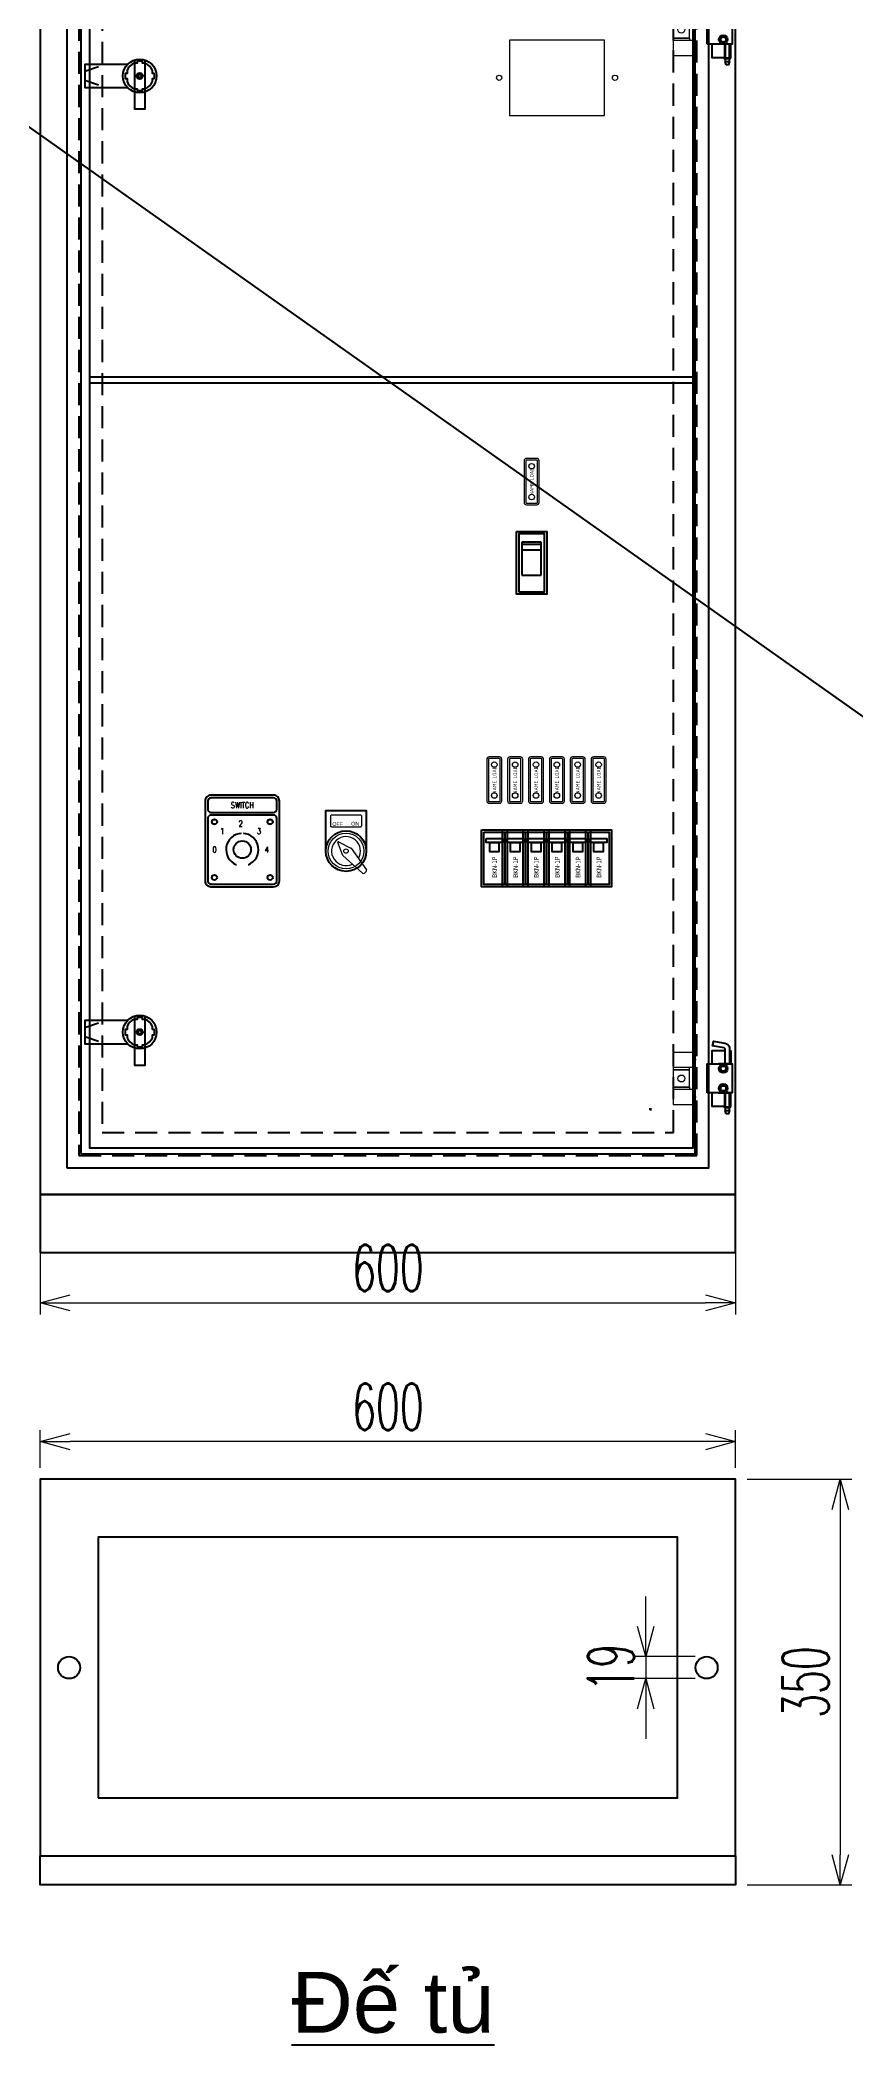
# Model space of a CAD drawing. Header units: millimetres. Extents: x -208796 to -83323, y 30910 to 103951.
# Drawn here: x -111875 to -111174, y 38597 to 40326 of the extents above; entities that cross this region are included whole.
import ezdxf
from ezdxf.enums import TextEntityAlignment as Align

# ---------------------------------------------------------------- set-up
doc = ezdxf.new("R2010")
doc.units = ezdxf.units.MM
doc.header["$LTSCALE"] = 3
doc.set_wipeout_variables(frame=1)
doc.linetypes.add('ACAD_ISO04W100', pattern=[30, 24, -3, 0, -3])
doc.linetypes.add('HIDDEN', pattern=[9.525, 6.35, -3.175])
for name, color, linetype in [('0 Text 1', 2, 'Continuous'), ('@.DM. NÉT CHÍNH', 7, 'Continuous'), ('@.TEXT', 7, 'Continuous'), ('@.VISIBLE', 7, 'Continuous'), ('centerline', 6, 'ACAD_ISO04W100'), ('dim', 7, 'Continuous'), ('EQUIPMENT', 4, 'Continuous'), ('equipments', 2, 'Continuous'), ('hw_Punch', 3, 'Continuous'), ('Layer cho khung tu', 7, 'Continuous')]:
    doc.layers.add(name, color=color, linetype=linetype)
for name, color, linetype, lineweight in [('0 TĂNG CỨNG', 7, 'Continuous', 15), ('07', 5, 'Continuous', 5), ('Line-Continous', 5, 'Continuous', 5)]:
    doc.layers.add(name, color=color, linetype=linetype, lineweight=lineweight)
doc.styles.add('@Arial', font='arial.ttf')
doc.styles.add('Ann_w01', font='romans.shx', dxfattribs={"width": 0.6, "bigfont": 'chineset.shx'})
doc.styles.add('Arial', font='arial.ttf')
doc.styles.add('hw_Block', font='complex.shx', dxfattribs={"width": 0.75})
doc.styles.get("Standard").update_dxf_attribs({"font": 'arial.ttf'})
doc.styles.add('Tahoma (Input Text)', font='tahoma.ttf')
doc.styles.add('WD_IEC', font='isocp2.shx')
doc.dimstyles.new('Dim 01_SC20', dxfattribs={"dimscale": 20, "dimtxt": 2, "dimasz": 1.3, "dimexe": 0.5, "dimexo": 0.5, "dimgap": 0.5, "dimtad": 1, "dimdec": 1, "dimzin": 12, "dimdsep": 46, "dimtxsty": 'Ann_w01', "dimblk": 'OPEN30', "dimcen": 1.5, "dimclrd": 6, "dimclre": 6, "dimclrt": 3, "dimadec": 1, "dimazin": 3, "dimtm": 1e-09, "dimtfac": 1, "dimtdec": 1, "dimtix": 1, "dimtmove": 0, "dimatfit": 3, "dimldrblk": 'OPEN30', "dimfxl": 0, "dimtolj": 1, "dimlwd": 20, "dimlwe": 20, "dimarcsym": 0})

msp = doc.modelspace()

# ---------------------------------------------------------------- texts
at = {"layer": '0 Text 1', "style": '@Arial'}
msp.add_text('%%UĐế tủ', height=52.5, dxfattribs=at).set_placement((-111482.41, 38633.33), align=Align.MIDDLE_RIGHT)

# ---------------------------------------------------------------- blocks, each defined once
blk = doc.blocks.new('*U107')
blk.add_hatch(color=256).paths.add_polyline_path([(0.2, 15.3), (0.2, 15.3), (0.2, 15.3), (0.2, 15.4), (0.2, 15.4), (0.2, 15.4), (0.2, 15.4), (0.2, 15.4), (0.2, 15.4), (0.2, 15.4), (0.1, 15.4), (0.1, 15.4), (0.1, 15.5), (0.1, 15.5), (0.1, 15.5), (0.1, 15.5), (0.1, 15.5), (0, 15.5), (0, 15.5), (0, 15.5), (0, 15.5), (0, 15.5), (0, 15.5), (-0.1, 15.5), (-0.1, 15.5), (-0.1, 15.5), (-0.1, 15.5), (-0.1, 15.5), (-0.1, 15.4), (-0.1, 15.4), (-0.2, 15.4), (-0.2, 15.4), (-0.2, 15.4), (-0.2, 15.4), (-0.2, 15.4), (-0.2, 15.4), (-0.2, 15.4), (-0.2, 15.3), (-0.2, 15.3), (-0.2, 15.3), (-0.2, 7.5), (0.2, 7.5)])
for p, q in [((-0.8, -13.9), (-0.8, -14.1)), ((-0.1, -13.9), (-0.8, -13.9)), ((-0.8, -14.1), (-0.1, -14.1)), ((0.1, -13.2), (-0.1, -13.2)), ((-0.1, -13.2), (-0.1, -13.9)), ((-0.1, -14.1), (-0.1, -14.8)), ((-0.1, -14.8), (0.1, -14.8)), ((0.1, -13.9), (0.1, -13.2)), ((0.8, -13.9), (0.1, -13.9)), ((0.1, -14.1), (0.8, -14.1)), ((0.1, -14.8), (0.1, -14.1)), ((0.8, -14.1), (0.8, -13.9))]:
    blk.add_line(p, q)
for points in [[(-27, -32), (27, -32, 0.414214), (32, -27), (32, 42, 0.414214), (27, 47), (-27, 47, 0.414214), (-32, 42), (-32, -27, 0.414214)], [(-27, 32), (27, 32, 0.414214), (29.8, 34.8), (29.8, 42, 0.414214), (27, 44.7), (-27, 44.7, 0.414214), (-29.8, 42), (-29.8, 34.8, 0.414214)], [(-27, -29.8), (27, -29.8, 0.414214), (29.8, -27), (29.8, 27, 0.414214), (27, 29.8), (-27, 29.8, 0.414214), (-29.8, 27), (-29.8, -27, 0.414214)]]:
    blk.add_lwpolyline(points, format="xyb", close=True)
for radius in [2.5, 1.75]:
    blk.add_circle((0, -14), radius)
for start, end in [(92.839, 249.0883), (290.9117, 87.161)]:
    blk.add_arc((0, 0), 14, start, end)
at = {"layer": 'hw_Punch'}
for centre, radius in [((-24, 24), 2.25), ((24, 24), 2.25), ((0, 0), 7.5), ((-24, -24), 2.25), ((24, -24), 2.25)]:
    blk.add_circle(centre, radius, dxfattribs=at)
at = {"style": 'hw_Block', "width": 0.75}
for s, p in [('SWITCH', (0, 38.4)), ('1 ', (-15.9, 15.9)), ('2 ', (0, 22.5)), ('0 ', (-22.5, 0)), ('4 ', (22.5, 0))]:
    blk.add_text(s, height=5, dxfattribs=at).set_placement(p, align=Align.MIDDLE_CENTER)
blk.add_wipeout([(5.5, 0), (0.2, 15.3), (0.2, 15.3), (0.2, 15.3), (0.2, 15.4), (0.2, 15.4), (0.2, 15.4), (0.2, 15.4), (0.2, 15.4), (0.2, 15.4), (0.2, 15.4), (0.1, 15.4), (0.1, 15.4), (0.1, 15.5), (0.1, 15.5), (0.1, 15.5), (0.1, 15.5), (0.1, 15.5), (0, 15.5), (0, 15.5), (0, 15.5), (0, 15.5), (0, 15.5), (0, 15.5), (-0.1, 15.5), (-0.1, 15.5), (-0.1, 15.5), (-0.1, 15.5), (-0.1, 15.5), (-0.1, 15.4), (-0.1, 15.4), (-0.2, 15.4), (-0.2, 15.4), (-0.2, 15.4), (-0.2, 15.4), (-0.2, 15.4), (-0.2, 15.4), (-0.2, 15.4), (-0.2, 15.3), (-0.2, 15.3), (-0.2, 15.3), (-5.5, 0), (-4.5, -19), (4.5, -19)])
at = {"layer": 'Defpoints', "color": 5}
blk.add_line((0, 0), (0, 0), dxfattribs=at)
at = {"style": 'hw_Block', "width": 0.75}
blk.add_text('3 ', height=5, dxfattribs=at).set_placement((15.9, 15.9), align=Align.MIDDLE_CENTER)
blk = doc.blocks.new('A$C599517BA')
at = {"layer": '07', "color": 171, "lineweight": 13}
blk.add_arc((0, 0), 12.5, 328.5529, 296.3309, dxfattribs=at)
blk = doc.blocks.new('*U102')
blk.add_lwpolyline([(-22472.7, -2947.4), (-22472.7, -2912.4), (-22437.7, -2912.4), (-22437.7, -2947.4)])
blk.add_circle((-22455.2, -2947.4), 17.5)
at = {"layer": '07', "color": 171, "lineweight": 13}
for p, q in [((-22461.8, -2939.4), (-22462.3, -2939.4)), ((-22462.3, -2939.4), (-22462.3, -2939.9)), ((-22458.1, -2951.2), (-22462.3, -2939.9)), ((-22461.8, -2939.4), (-22451, -2944.8)), ((-22441, -2966.6), (-22458, -2951.3)), ((-22450.8, -2944.9), (-22437.6, -2963.6)), ((-22437.8, -2965.1), (-22439.4, -2966.6))]:
    blk.add_line(p, q, dxfattribs=at)
blk.add_circle((-22455.2, -2947.4), 1.93, dxfattribs=at)
for centre, radius, start, end in [((-22457.7, -2951), 0.398, 200.5201, 228.1542), ((-22451.2, -2945.2), 0.398, 35.4161, 63.5784), ((-22440.2, -2965.7), 1.19, 228.1542, 311.7852), ((-22438.6, -2964.2), 1.19, 311.7852, 35.4161)]:
    blk.add_arc(centre, radius, start, end, dxfattribs=at)
at = {"layer": 'Line-Continous', "color": 171, "linetype": 'Continuous', "lineweight": 13}
blk.add_lwpolyline([(-22467.7, -2926.4), (-22442.7, -2926.4, 0.414214), (-22441.7, -2925.4), (-22441.7, -2917.4, 0.414214), (-22442.7, -2916.4), (-22467.7, -2916.4, 0.414214), (-22468.7, -2917.4), (-22468.7, -2925.4, 0.414214)], format="xyb", close=True, dxfattribs=at)
blk.add_lwpolyline([(-22467.7, -2926.4), (-22442.7, -2926.4, 0.414214), (-22441.7, -2925.4), (-22441.7, -2917.4, 0.414214), (-22442.7, -2916.4), (-22467.7, -2916.4, 0.414214), (-22468.7, -2917.4), (-22468.7, -2925.4, 0.414214)], format="xyb", close=True, dxfattribs=at)
at = {"layer": 'Line-Continous', "color": 133, "linetype": 'Continuous', "lineweight": 13}
blk.add_circle((-22455.2, -2947.4), 15.4, dxfattribs=at)
at = {"layer": 'Layer cho khung tu', "color": 7}
blk.add_blockref('A$C599517BA', (-22455.2, -2947.4), dxfattribs=at)
for tag, p in [('AUTO', (-22462.4, -2924)), ('OFF', (-22454.6, -2918.8)), ('MAN', (-22447.3, -2923.8))]:
    blk.add_attdef(tag, text='', height=3.3, dxfattribs=at).set_placement(p, align=Align.MIDDLE_CENTER)
blk = doc.blocks.new('*U145')
at = {"color": 1}
blk.add_lwpolyline([(-545.9, -2670.3), (-523.9, -2670.3), (-523.9, -2719.3), (-545.9, -2719.3)], close=True, dxfattribs=at)
at = {"color": 3}
blk.add_lwpolyline([(-543.9, -2672.3), (-525.9, -2672.3), (-525.9, -2717.3), (-543.9, -2717.3)], close=True, dxfattribs=at)
for points in [[(-541.9, -2677.8), (-527.9, -2677.8), (-527.9, -2681.3), (-541.9, -2681.3)], [(-538.9, -2681.3), (-530.9, -2681.3), (-530.9, -2689.3), (-538.9, -2689.3)]]:
    blk.add_lwpolyline(points, close=True)
at = {"insert": (-536.6, -2711.6), "char_height": 4, "attachment_point": 1, "rotation": 90, "style": 'Tahoma (Input Text)'}
blk.add_mtext_dynamic_manual_height_columns('BKN-1P', width=23.322, gutter_width=1, heights=[0], dxfattribs=at)
blk = doc.blocks.new('*U146')
for p, q in [((1120.2, -3300), (1103.6, -3300)), ((1103.6, -3300), (1103.6, -3328.7)), ((1103.6, -3301.7), (1120.2, -3301.7)), ((1120.2, -3328.7), (1120.2, -3300)), ((1103.6, -3306.8), (1120.2, -3306.8)), ((1103.6, -3328.7), (1120.2, -3328.7))]:
    blk.add_line(p, q)
at = {"color": 1}
blk.add_lwpolyline([(1099.1, -3290.9), (1125.1, -3290.9), (1125.1, -3344.9), (1099.1, -3344.9)], close=True, dxfattribs=at)
at = {"color": 3}
blk.add_lwpolyline([(1101.1, -3342.9), (1123.1, -3342.9), (1123.1, -3292.9), (1101.1, -3292.9)], close=True, dxfattribs=at)
blk = doc.blocks.new('*U298')
at = {"color": 7, "lineweight": 9}
blk.add_lwpolyline([(58246.6, 22747.7), (58210.6, 22747.7, 0.414214), (58208.6, 22745.7), (58208.6, 22736.7, 0.414214), (58210.6, 22734.7), (58246.6, 22734.7, 0.414214), (58248.6, 22736.7), (58248.6, 22745.7, 0.414214)], format="xyb", close=True, dxfattribs=at)
blk.add_lwpolyline([(58246.6, 22747.7), (58210.6, 22747.7, 0.414214), (58208.6, 22745.7), (58208.6, 22736.7, 0.414214), (58210.6, 22734.7), (58246.6, 22734.7, 0.414214), (58248.6, 22736.7), (58248.6, 22745.7, 0.414214)], format="xyb", close=True, dxfattribs=at)
at = {"color": 6, "linetype": 'HIDDEN', "lineweight": 9, "ltscale": 10}
blk.add_lwpolyline([(58246.6, 22746.2), (58210.6, 22746.2, 0.414214), (58210.1, 22745.7), (58210.1, 22736.7, 0.414214), (58210.6, 22736.2), (58246.6, 22736.2, 0.414214), (58247.1, 22736.7), (58247.1, 22745.7, 0.414214)], format="xyb", close=True, dxfattribs=at)
blk.add_lwpolyline([(58246.6, 22746.2), (58210.6, 22746.2, 0.414214), (58210.1, 22745.7), (58210.1, 22736.7, 0.414214), (58210.6, 22736.2), (58246.6, 22736.2, 0.414214), (58247.1, 22736.7), (58247.1, 22745.7, 0.414214)], format="xyb", close=True, dxfattribs=at)
at = {"linetype": 'ByBlock', "lineweight": 9}
for centre in [(58215.3, 22741.2), (58241.9, 22741.2)]:
    blk.add_circle(centre, 2.4, dxfattribs=at)
at = {"style": 'WD_IEC', "width": 0.9}
blk.add_text('NAME LOAD', height=3.2, dxfattribs=at).set_placement((58228.8, 22741.1), align=Align.MIDDLE_CENTER)
blk.add_text('NAME LOAD', height=3.2, dxfattribs=at).set_placement((58228.8, 22741.1), align=Align.MIDDLE_CENTER)
blk = doc.blocks.new('A$C77b30689')
at = {"color": 6, "linetype": 'Continuous', "lineweight": 0}
blk.add_lwpolyline([(93.2, 65), (11.2, 65), (11.2, 0), (93.2, 0)], close=True, dxfattribs=at)
at = {"color": 6, "lineweight": 0}
for centre in [(2.2, 32.5), (102.2, 32.5)]:
    blk.add_circle(centre, 2.25, dxfattribs=at)
blk = doc.blocks.new('_Open30')
at = {"color": 0, "linetype": 'ByBlock', "lineweight": -2}
for p, q in [((-1, 0.268), (0, 0)), ((0, 0), (-1, -0.268)), ((0, 0), (-1, 0))]:
    blk.add_line(p, q, dxfattribs=at)
blk = doc.blocks.new('*D163')
at = {"color": 6, "lineweight": 20}
for p, q in [((-111264.5, 39084.6), (-111174.2, 39084.6)), ((-111184.2, 39058.6), (-111184.2, 38760.6)), ((-111264.5, 38734.6), (-111174.2, 38734.6))]:
    blk.add_line(p, q, dxfattribs=at)
at = {"layer": 'Defpoints', "color": 0}
for p in [(-111274.5, 39084.6), (-111274.5, 38734.6), (-111184.2, 38734.6)]:
    blk.add_point(p, dxfattribs=at)
at = {"color": 6, "lineweight": 20, "xscale": 26, "yscale": 26, "zscale": 26}
for p, rotation in [((-111184.2, 39084.6), 90), ((-111184.2, 38734.6), 270)]:
    blk.add_blockref('_Open30', p, dxfattribs=dict(at, rotation=rotation))
at = {"color": 3, "insert": (-111214.2, 38909.6), "char_height": 40, "attachment_point": 5, "rotation": 90, "style": 'Ann_w01'}
blk.add_mtext('\\A1;350', dxfattribs=at)
blk = doc.blocks.new('*D164')
at = {"color": 6, "lineweight": 20}
for p, q in [((-111352.1, 38957.6), (-111352.1, 38983.6)), ((-111309.5, 38931.6), (-111362.1, 38931.6)), ((-111352.1, 38931.6), (-111352.1, 38912.6)), ((-111309.5, 38912.6), (-111362.1, 38912.6)), ((-111352.1, 38886.6), (-111352.1, 38860.6))]:
    blk.add_line(p, q, dxfattribs=at)
at = {"layer": 'Defpoints', "color": 0}
for p in [(-111299.5, 38931.6), (-111352.1, 38912.6), (-111299.5, 38912.6)]:
    blk.add_point(p, dxfattribs=at)
at = {"color": 6, "lineweight": 20, "xscale": 26, "yscale": 26, "zscale": 26}
for p, rotation in [((-111352.1, 38931.6), 270), ((-111352.1, 38912.6), 90)]:
    blk.add_blockref('_Open30', p, dxfattribs=dict(at, rotation=rotation))
at = {"color": 3, "insert": (-111382.1, 38922.1), "char_height": 40, "attachment_point": 5, "rotation": 90, "style": 'Ann_w01'}
blk.add_mtext('\\A1;19', dxfattribs=at)
blk = doc.blocks.new('*D165')
at = {"color": 6, "lineweight": 20}
for p, q in [((-111874.5, 39094.6), (-111874.5, 39127.1)), ((-111274.5, 39094.6), (-111274.5, 39127.1)), ((-111300.5, 39117.1), (-111848.5, 39117.1))]:
    blk.add_line(p, q, dxfattribs=at)
at = {"layer": 'Defpoints', "color": 0}
for p in [(-111874.5, 39117.1), (-111874.5, 39084.6), (-111274.5, 39084.6)]:
    blk.add_point(p, dxfattribs=at)
at = {"color": 6, "lineweight": 20, "xscale": 26, "yscale": 26, "zscale": 26, "rotation": 180}
blk.add_blockref('_Open30', (-111874.5, 39117.1), dxfattribs=at)
at = {"color": 6, "lineweight": 20, "xscale": 26, "yscale": 26, "zscale": 26}
blk.add_blockref('_Open30', (-111274.5, 39117.1), dxfattribs=at)
at = {"color": 3, "insert": (-111574.5, 39147.1), "char_height": 40, "attachment_point": 5, "style": 'Ann_w01'}
blk.add_mtext('\\A1;600', dxfattribs=at)
blk = doc.blocks.new('MS308-2-1 Side')
at = {"layer": 'centerline'}
blk.add_lwpolyline([(44, 0), (-37.5, 0)], dxfattribs=at)
at = {"layer": 'EQUIPMENT'}
for points in [[(6.2, 10.4), (8, 10.4), (8, 10.7), (29.4, 10.7), (29.4, 20.1), (29.6, 20.8), (30.1, 21.3), (30.8, 21.3), (34.2, 21.1), (37.5, 20.5), (37.5, 20.2), (37.8, 20.2), (38.8, 19.6), (39.8, 18.9), (40.4, 17.8), (40.9, 16.6), (41, 15.4), (41.8, 7.8), (42, 0), (42, -12.1), (41.6, -23.2), (41.2, -34.2), (40.2, -45.1), (39, -57.3), (37.5, -67.1), (36.9, -69.4), (36.2, -71.6), (35, -73.5), (33.5, -75.3), (31.9, -77), (30, -78.4), (27.9, -79.5), (25.8, -80.2), (23.6, -80.7), (23, -80.5), (22.6, -80.2), (22.5, -79.7), (22.5, -77.3), (22.6, -76.9), (23, -76.8), (24.5, -76.4), (26, -75.8), (27.3, -74.8), (28.3, -73.5), (29, -72.2), (29.4, -70.5), (29.4, -68.9), (29.4, -10.5), (8, -10.5), (8, -10.4), (6.2, -10.4), (5.5, -10.5), (4.7, -11), (4.4, -11.6), (4.1, -12.5), (4.1, -21.1), (4, -21.9), (3.4, -22.4), (2.7, -22.7), (0, -22.7), (0, -22.2), (-0.6, -22.2), (-0.6, -19.6), (-2.5, -19.6), (-2.5, -16.1), (-0.6, -15.8), (-0.6, -10.8), (-2.7, -10.8), (-2.7, -13.8), (-2.8, -14.1), (-3, -14.1), (-4.2, -14.1), (-4.2, -17.1), (-8.7, -17.1), (-9.5, -14.9), (-9.7, -12.7), (-9.7, -10.8), (-14.2, -10.8), (-15.6, -9.3), (-15.6, 9.3), (-14.2, 10.9), (-9.7, 10.9), (-9.7, 12.7), (-9.5, 15), (-8.7, 17.2), (-4.2, 17.2), (-4.2, 14.2), (-3, 14.2), (-2.8, 14.1), (-2.7, 13.8), (-2.7, 10.9), (-0.6, 10.9), (-0.6, 15.4), (-2.5, 16.1), (-2.5, 19.8), (-0.6, 19.8), (-0.6, 22.2), (-0.5, 22.2), (0, 22.2), (0, 22.8), (2.7, 22.8), (3.4, 22.5), (4, 21.9), (4.1, 21.2), (4.1, 12.5), (4.4, 11.8), (4.7, 11), (5.5, 10.7), (6.2, 10.4)], [(-2.5, 19.6), (-2.5, 16.1)], [(-0.5, 19.6), (-2.5, 19.6)], [(-0.5, 22.2), (-0.5, -22.3)], [(-0.5, 22.2), (-0.5, 22.2)], [(-0.5, 22.2), (-0.5, 22.2)], [(-0.5, 22.2), (-0.5, 22.2)], [(0, 22.2), (-0.5, 22.2)], [(0, 22.7), (0, -22.8)], [(2.7, 22.7), (0, 22.7)], [(4.2, 21.1), (4, 21.9), (3.5, 22.4), (2.7, 22.7)], [(4.2, 21.1), (4.2, 12.4)], [(30.7, 21.3), (30.7, 21.3)], [(37.5, 20.4), (37.5, -9.5)], [(37.5, 17.5), (37.5, 20.1)], [(37.5, 12.5), (37.5, 17.5)], [(-16, 10.1), (-16, -10.1), (-37.1, -10.1), (-35.5, 0), (-37.1, 10.1), (-16, 10.1)], [(-37, 10.1), (-15.9, 10.1)], [(-35.5, 0), (-37, 10.1)], [(-35.5, 0), (-37, -10.2)], [(-33, 0), (-34.5, 10.1)], [(-33, 0), (-34.5, -10.2)], [(-18.9, -10.2), (-18.9, 10.1)], [(-15.9, -10.2), (-15.9, 10.1)], [(-15.9, 5.3), (-15.6, 5.3)], [(-15.6, 9.2), (-14.1, 10.8)], [(-15.6, 9.2), (-9.7, 9.2)], [(-15.6, 9.2), (-15.6, -9.3)], [(-15.6, 9.2), (-15.6, 9.2)], [(-15.6, 6.5), (-15.6, 5.3)], [(-9.7, 10.8), (-14.1, 10.8)], [(-8.7, 17.1), (-9.5, 14.9), (-9.7, 12.6)], [(-9.7, 13), (-9.5, 10.7), (-8.7, 8.5)], [(-9.7, -12.7), (-9.7, 12.6)], [(-8.7, 8.5), (-9.5, 6.3), (-9.7, 4.1)], [(-8.7, 17.1), (-4.1, 17.1)], [(-8.7, 8.5), (-4.1, 8.5)], [(-4.1, 17.1), (-4.1, 0)], [(-4.1, 14.1), (-2.9, 14.1)], [(-4.1, -17.2), (-4.1, 0)], [(-2.7, 13.7), (-2.8, 13.9), (-2.9, 14.1)], [(-2.7, -13.8), (-2.7, 13.7)], [(0, 10.8), (-2.7, 10.8)], [(-2.7, 9.2), (0, 9.2)], [(-2.5, 16.1), (-0.5, 15.3)], [(4.2, 12.4), (4.4, 11.6), (4.8, 10.9), (5.5, 10.5), (6.3, 10.4)], [(7.8, 10.4), (6.3, 10.4)], [(8, 10.1), (8, 10.3), (7.8, 10.4)], [(8, 10.5), (8, -10.7)], [(8, 10.1), (8, -10.3)], [(37.5, -11), (37.5, 12.5)], [(42, -0.1), (41.8, 7.6), (41, 15.3)], [(-37, -10.2), (-15.9, -10.2)], [(-15.9, -5.5), (-15.6, -5.5)], [(-15.6, -6.7), (-15.6, -5.7)], [(-15.6, -9.3), (-14.1, -10.9)], [(-15.6, -9.3), (-9.7, -9.3)], [(-9.7, -10.9), (-14.1, -10.9)], [(-9.7, -4.2), (-9.5, -6.4), (-8.7, -8.6)], [(-8.7, -8.6), (-9.5, -10.8), (-9.7, -13.1)], [(-9.7, -12.7), (-9.5, -15), (-8.7, -17.2)], [(-8.7, -8.6), (-4.1, -8.6)], [(-8.7, -17.2), (-4.1, -17.2)], [(-4.1, -14.2), (-2.9, -14.2)], [(-2.9, -14.2), (-2.8, -14.1), (-2.7, -13.8)], [(-2.7, -9.3), (0, -9.3)], [(0, -10.9), (-2.7, -10.9)], [(-2.5, -16.2), (-0.5, -15.8)], [(-2.5, -19.8), (-2.5, -16.2)], [(6.3, -10.5), (5.5, -10.7), (4.8, -11.2), (4.4, -11.8), (4.2, -12.5)], [(4.2, -21.2), (4.2, -12.5)], [(7.8, -10.5), (6.3, -10.5)], [(7.8, -10.5), (8, -10.4), (8, -10.3)], [(8, -10.7), (29.5, -10.7)], [(42, -12), (37.5, -11)], [(38.5, -11.3), (38.7, -11.8)], [(38.7, -11.8), (38.8, -11.8)], [(38.7, -11.8), (42, -12.2)], [(42, -12), (42, -0.1)], [(-0.5, -19.8), (-2.5, -19.8)], [(0, -22.3), (-0.5, -22.3)], [(2.7, -22.8), (0, -22.8)], [(2.7, -22.8), (3.5, -22.5), (4, -22.1), (4.2, -21.2)], [(22.5, -77.4), (22.5, -79.7)]]:
    blk.add_lwpolyline(points, dxfattribs=at)
blk = doc.blocks.new('HL036-1 Top')
at = {"layer": 'centerline'}
blk.add_lwpolyline([(0, -3), (0, 0.5)], dxfattribs=at)
at = {"layer": 'equipments'}
blk.add_line((-1.6, -15.5), (1.4, -17.2), dxfattribs=at)
blk.add_lwpolyline([(0.8, -10.6), (-4.7, -15.5, -0.18395), (-5.4, -15.8), (-14, -15.8), (-14, -17.8), (-5.4, -17.8, 0.18395), (-3.4, -17), (2.1, -12.1, -3.283219), (1.5, -14.4), (-0.4, -15.1, 3.290044), (0.8, -10.6), (-5, -10.6, -0.414214), (-7.5, -8.1), (-7.5, -5, -0.414214), (-5, -2.5), (6.5, -2.5), (6.5, 0), (-8, 0, 0.414214), (-10, -2), (-10, -8.9, 0.268353), (-8.5, -11.5), (-3.5, -14.4)], format="xyb", dxfattribs=at)
for points in [[(-2.2, 0), (-2.2, -0.5), (-3.8, -2.5)], [(2.2, 0), (2.2, -0.5), (3.8, -2.5)], [(-14, -15.8), (-13.9, -15.8)], [(-13.5, -15.8), (-12.5, -15.8)], [(-4.2, -10.6), (-4.2, -14)], [(2.2, -0.5), (-2.2, -0.5)], [(-13.5, -17.8), (-12.5, -17.8)]]:
    blk.add_lwpolyline(points, dxfattribs=at)
at = {"layer": 'equipments', "color": 8}
blk.add_circle((3.5, -13.7), 2.1, dxfattribs=at)
blk = doc.blocks.new('A$Ce7e00dce')
at = {"layer": 'centerline'}
blk.add_line((0, 7), (2, 7), dxfattribs=at)
at = {"layer": 'equipments'}
for points in [[(19.8, 7), (19.8, 18.8), (5.8, 18.8), (5.8, 7)], [(5.8, 14), (1, 14), (1, 0), (12.8, 0)]]:
    blk.add_lwpolyline(points, dxfattribs=at)
blk.add_circle((12.8, 7), 3, dxfattribs=at)
blk.add_arc((12.8, 7), 7, 180, 0, dxfattribs=at)
blk = doc.blocks.new('HL036-1 Front')
at = {"layer": 'EQUIPMENT', "linetype": 'Continuous'}
for points in [[(4.7, 24), (-6.8, 24), (-6.8, 12.5)], [(4.7, 12.5), (4.7, 25.5), (4.5, 25.9), (4.2, 26.3), (3.8, 26.5), (-6, 28.2), (-5.7, 30.1), (-5.3, 32.1), (-6, 28.2)], [(-5.3, 32.1), (4.5, 30.4), (5.9, 29.9), (7, 29.2), (7.9, 28.1), (8.4, 26.8), (8.6, 25.5), (8.6, 12.5)], [(8.6, 24), (9.7, 24), (9.7, 12.6), (-1, 12.6), (-1, 12.5)], [(4.6, 24), (4.6, 12.6)], [(-6.8, -12.5), (-6.8, -24), (4.7, -24)], [(8.6, -24), (9.7, -24), (9.7, -12.6), (-1, -12.6), (-1, -12.5)], [(4.6, -24), (4.6, -12.6)], [(4.7, -12.5), (4.7, -24.5), (8.6, -24.5), (8.6, -12.5)], [(8.7, -24), (8.7, -12.6)], [(8.6, -27.5), (8.6, -25.2), (4.7, -25.2), (4.7, -27.5)], [(5.2, -24.5), (5.2, -24.5)], [(5.2, -25.1), (5.2, -25.2)], [(8.1, -24.5), (8.1, -24.5)], [(8.1, -25.1), (8.1, -25.2)]]:
    blk.add_lwpolyline(points, dxfattribs=at)
at = {"layer": 'EQUIPMENT', "color": 8, "linetype": 'Continuous'}
blk.add_lwpolyline([(-10.8, -12.5), (-10.8, 12.5), (10.8, 12.5), (10.8, -12.5)], close=True, dxfattribs=at)
at = {"layer": 'EQUIPMENT', "linetype": 'Continuous'}
for points in [[(4.3, -24.5), (9, -24.5), (9, -25.1), (4.3, -25.1)], [(5.6, -30.5), (4.7, -27.5), (8.6, -27.5), (7.7, -30.5)]]:
    blk.add_lwpolyline(points, close=True, dxfattribs=at)
at = {"layer": 'EQUIPMENT', "color": 8, "linetype": 'Continuous'}
for centre, radius in [((3.2, 8.5), 3.75), ((3.2, 8.5), 2.25), ((3.2, -8.5), 3.75), ((3.2, -8.5), 2.25)]:
    blk.add_circle(centre, radius, dxfattribs=at)
blk = doc.blocks.new('HL025-2.2 Front')
at = {"layer": 'centerline', "lineweight": 0}
for p, q in [((12.8, 16), (10.8, 16)), ((12.8, -16), (10.8, -16))]:
    blk.add_line(p, q, dxfattribs=at)
at = {"layer": 'equipments', "lineweight": 0}
for p, q in [((7, 9.5), (-7, 9.5)), ((11.8, 9.5), (-7, 9.5)), ((7, 7.5), (-7, 7.5)), ((7, -7.5), (-7, -7.5)), ((7, -9.5), (-7, -9.5)), ((11.8, -9.5), (-7, -9.5))]:
    blk.add_line(p, q, dxfattribs=at)
for points in [[(11.8, 9.5), (11.8, 22.5), (-7, 22.5), (-7, -22.5), (11.8, -22.5), (11.8, -9.5)], [(7, -7.5), (7, -7.5), (7, 7.5), (7, 7.5)]]:
    blk.add_lwpolyline(points, dxfattribs=at)
for points in [[(7, 9.5), (-7, 9.5), (-7, 7.5), (7, 7.5)], [(7, -9.5), (-7, -9.5), (-7, -7.5), (7, -7.5)]]:
    blk.add_lwpolyline(points, close=True, dxfattribs=at)
blk.add_circle((0, 0), 3, dxfattribs=at)
blk = doc.blocks.new('HL025-2.2 Side')
at = {"layer": 'centerline', "lineweight": 0}
blk.add_line((-1, 0), (1, 0), dxfattribs=at)
at = {"layer": 'equipments', "lineweight": 0}
for p, q in [((4.8, 9.25), (18.8, 9.25)), ((4.8, 7.5), (18.8, 7.5)), ((4.8, -7.5), (18.8, -7.5)), ((4.8, -9.25), (18.8, -9.25))]:
    blk.add_line(p, q, dxfattribs=at)
for points in [[(4.8, 7.5), (4.8, 22.5), (18.8, 22.5), (18.8, -22.5), (4.8, -22.5), (4.8, -7.5)], [(4.8, -7.5), (0, -7.5), (0, 7.5), (4.8, 7.5)]]:
    blk.add_lwpolyline(points, dxfattribs=at)
at = {"layer": 'equipments'}
for centre in [(11.8, 16), (11.8, -16)]:
    blk.add_circle(centre, 3, dxfattribs=at)
blk = doc.blocks.new('MS308-2-1 Front')
at = {"layer": 'centerline', "ltscale": 0.5}
for points in [[(0, 24.5), (0, -82.7)], [(18.3, 0), (-54, 0)]]:
    blk.add_lwpolyline(points, dxfattribs=at)
at = {"layer": 'EQUIPMENT'}
for p, q in [((-52, 7.5), (-51.9, 8.5)), ((-52, -7.5), (-52, 7.5)), ((-52, 0), (-43.9, 5.3)), ((-51.9, 8.5), (-51.3, 9.2)), ((-51.3, 9.2), (-50.5, 9.8)), ((-50.5, 9.8), (-49.6, 9.9)), ((-49.6, 9.9), (-15.1, 9.9)), ((-52, 0), (-43.9, -5.3)), ((-51.9, -8.5), (-52, -7.5)), ((-51.3, -9.3), (-51.9, -8.5)), ((-50.5, -9.8), (-51.3, -9.3)), ((-49.6, -10.1), (-50.5, -9.8)), ((-15.1, -10.1), (-49.6, -10.1)), ((-10.4, -17.5), (-10.4, -17.5))]:
    blk.add_line(p, q, dxfattribs=at)
for points in [[(11.4, -0.1), (11.3, 3.2), (10.9, 6.3), (10.3, 9.3), (9.5, 12), (8.4, 14.5), (7.2, 16.7), (5.7, 18.5), (4.1, 20), (2.5, 20.8), (0.8, 21.3), (-1, 21.3), (-2.7, 20.8), (-4.2, 20), (-5.8, 18.5), (-7.3, 16.7), (-8.5, 14.5), (-9.6, 12), (-10.4, 9.3), (-11, 6.3), (-11.4, 3.2), (-11.5, -0.1)], [(-37.1, 9.9), (-37, 9.9)], [(-32, 9.9), (-32, 9.9)], [(-32.2, -10.1), (-32.2, -10.1)], [(-31.8, -10.1), (-15.1, -10.1)], [(-7, -74), (-9.1, -36.7), (-11.5, -0.1)], [(11.4, -0.1), (9, -36.7), (7, -74)], [(-7, -74), (-6.8, -75.8), (-6.1, -77.4), (-5, -78.7), (-3.6, -79.8), (-2.1, -80.4), (0, -80.7)], [(0, -80.7), (1.9, -80.4), (3.5, -79.8), (4.8, -78.7), (5.9, -77.4), (6.7, -75.8), (7, -74)]]:
    blk.add_lwpolyline(points, dxfattribs=at)
at = {"layer": 'EQUIPMENT', "color": 8}
blk.add_lwpolyline([(3.8, 10.9), (3.8, 16.2, 1), (-3.8, 16.2), (-3.8, 10.9, 0.712879), (-3.8, -10.9), (-3.8, -16.2, 1), (3.8, -16.2), (3.8, -10.9, 0.712879)], format="xyb", close=True, dxfattribs=at)
at = {"layer": 'EQUIPMENT'}
blk.add_ellipse((0, 0), major_axis=(0, 25), ratio=0.66, start_param=3.799731, end_param=8.756524, dxfattribs=at)
blk = doc.blocks.new('MS406')
at = {"layer": 'EQUIPMENT'}
for points in [[(-10.5, 10), (-47.5, 10), (-47.5, -10), (-10.5, -10)], [(-35.5, 7.8), (-47.5, 3.7)], [(-4.5, 13.8), (-4.5, -28.5), (4.5, -28.5), (4.5, 13.8)], [(-0.8, 2.5), (-0.8, 0.8), (-2.5, 0.8)], [(0.8, 2.5), (0.8, 0.8), (2.5, 0.8)], [(-47.5, -3.7), (-35.5, -7.8)], [(-0.8, -2.5), (-0.8, -0.8), (-2.5, -0.8)], [(0.8, -2.5), (0.8, -0.8), (2.5, -0.8)]]:
    blk.add_lwpolyline(points, dxfattribs=at)
at = {"layer": 'EQUIPMENT', "color": 8}
blk.add_lwpolyline([(-11, 4.8), (-11, 2.2), (-12.5, 2.2, 0.088933), (-12.5, -2.3), (-11, -2.3), (-11, -4.8, 0.189345), (-4.8, -11), (-2.3, -11), (-2.3, -12.5, 0.088933), (2.2, -12.5), (2.2, -11), (4.8, -11, 0.189345), (11, -4.8), (11, -2.3), (12.5, -2.3, 0.088933), (12.5, 2.2), (11, 2.2), (11, 4.8, 0.189345), (4.8, 11), (2.2, 11), (2.2, 12.5, 0.088933), (-2.3, 12.5), (-2.3, 11), (-4.8, 11, 0.189345)], format="xyb", close=True, dxfattribs=at)
at = {"layer": 'EQUIPMENT'}
for radius in [14.5, 2.67]:
    blk.add_circle((0, 0), radius, dxfattribs=at)
blk = doc.blocks.new('tai treo')
at = {"layer": '0 TĂNG CỨNG'}
blk.add_lwpolyline([(20, -20), (-20, -20), (-20, 15, -0.414214), (-15, 20), (15, 20, -0.414214), (20, 15)], format="xyb", close=True, dxfattribs=at)
blk.add_circle((0, 0), 6.5, dxfattribs=at)
blk = doc.blocks.new('*D110')
at = {"layer": '@.VISIBLE', "color": 6, "lineweight": 20}
for p, q in [((269.1, 1288.5), (269.1, 1195)), ((869.1, 1288.5), (869.1, 1195)), ((295.1, 1205), (843.1, 1205))]:
    blk.add_line(p, q, dxfattribs=at)
at = {"layer": 'Defpoints', "color": 0}
for p in [(269.1, 1298.5), (869.1, 1298.5), (869.1, 1205)]:
    blk.add_point(p, dxfattribs=at)
at = {"layer": '@.VISIBLE', "color": 6, "lineweight": 20, "xscale": 26, "yscale": 26, "zscale": 26, "rotation": 180}
blk.add_blockref('_Open30', (269.1, 1205), dxfattribs=at)
at = {"layer": '@.VISIBLE', "color": 6, "lineweight": 20, "xscale": 26, "yscale": 26, "zscale": 26}
blk.add_blockref('_Open30', (869.1, 1205), dxfattribs=at)
at = {"layer": '@.VISIBLE', "color": 3, "insert": (569.1, 1235), "char_height": 40, "attachment_point": 5, "style": 'Ann_w01'}
blk.add_mtext('\\A1;600', dxfattribs=at)
blk = doc.blocks.new('*D124')
at = {"layer": '@.VISIBLE', "color": 6, "lineweight": 20}
for p, q in [((260.1, 2448.5), (214.6, 2448.5)), ((224.6, 1324.5), (224.6, 2422.5)), ((259.1, 1298.5), (214.6, 1298.5))]:
    blk.add_line(p, q, dxfattribs=at)
at = {"layer": 'Defpoints', "color": 0}
for p in [(224.6, 2448.5), (270.1, 2448.5), (269.1, 1298.5)]:
    blk.add_point(p, dxfattribs=at)
at = {"layer": '@.VISIBLE', "color": 6, "lineweight": 20, "xscale": 26, "yscale": 26, "zscale": 26}
for p, rotation in [((224.6, 2448.5), 90), ((224.6, 1298.5), 270)]:
    blk.add_blockref('_Open30', p, dxfattribs=dict(at, rotation=rotation))
at = {"layer": '@.VISIBLE', "color": 3, "insert": (194.6, 1873.5), "char_height": 40, "attachment_point": 5, "rotation": 90, "style": 'Ann_w01'}
blk.add_mtext('\\A1;1150', dxfattribs=at)
blk = doc.blocks.new('*D116')
at = {"layer": '@.VISIBLE', "color": 6, "lineweight": 20}
for p, q in [((1251.1, 1288.5), (1251.1, 1195)), ((1851.1, 1288.5), (1851.1, 1195)), ((1277.1, 1205), (1825.1, 1205))]:
    blk.add_line(p, q, dxfattribs=at)
at = {"layer": 'Defpoints', "color": 0}
for p in [(1251.1, 1298.5), (1851.1, 1298.5), (1851.1, 1205)]:
    blk.add_point(p, dxfattribs=at)
at = {"layer": '@.VISIBLE', "color": 6, "lineweight": 20, "xscale": 26, "yscale": 26, "zscale": 26, "rotation": 180}
blk.add_blockref('_Open30', (1251.1, 1205), dxfattribs=at)
at = {"layer": '@.VISIBLE', "color": 6, "lineweight": 20, "xscale": 26, "yscale": 26, "zscale": 26}
blk.add_blockref('_Open30', (1851.1, 1205), dxfattribs=at)
at = {"layer": '@.VISIBLE', "color": 3, "insert": (1551.1, 1235), "char_height": 40, "attachment_point": 5, "style": 'Ann_w01'}
blk.add_mtext('\\A1;600', dxfattribs=at)
blk = doc.blocks.new('*D117')
at = {"layer": '@.VISIBLE', "color": 6, "lineweight": 20}
for p, q in [((1241.1, 2448.5), (1196.6, 2448.5)), ((1206.6, 1324.5), (1206.6, 2422.5)), ((1241.1, 1298.5), (1196.6, 1298.5))]:
    blk.add_line(p, q, dxfattribs=at)
at = {"layer": 'Defpoints', "color": 0}
for p in [(1206.6, 2448.5), (1251.1, 2448.5), (1251.1, 1298.5)]:
    blk.add_point(p, dxfattribs=at)
at = {"layer": '@.VISIBLE', "color": 6, "lineweight": 20, "xscale": 26, "yscale": 26, "zscale": 26}
for p, rotation in [((1206.6, 2448.5), 90), ((1206.6, 1298.5), 270)]:
    blk.add_blockref('_Open30', p, dxfattribs=dict(at, rotation=rotation))
at = {"layer": '@.VISIBLE', "color": 3, "insert": (1176.6, 1873.5), "char_height": 40, "attachment_point": 5, "rotation": 90, "style": 'Ann_w01'}
blk.add_mtext('\\A1;1150', dxfattribs=at)
blk = doc.blocks.new('*D118')
at = {"layer": '@.VISIBLE', "color": 6, "lineweight": 20}
for p, q in [((2175.8, 1288.5), (2175.8, 1195)), ((2775.8, 1288.5), (2775.8, 1195)), ((2201.8, 1205), (2749.8, 1205))]:
    blk.add_line(p, q, dxfattribs=at)
at = {"layer": 'Defpoints', "color": 0}
for p in [(2175.8, 1298.5), (2775.8, 1298.5), (2775.8, 1205)]:
    blk.add_point(p, dxfattribs=at)
at = {"layer": '@.VISIBLE', "color": 6, "lineweight": 20, "xscale": 26, "yscale": 26, "zscale": 26, "rotation": 180}
blk.add_blockref('_Open30', (2175.8, 1205), dxfattribs=at)
at = {"layer": '@.VISIBLE', "color": 6, "lineweight": 20, "xscale": 26, "yscale": 26, "zscale": 26}
blk.add_blockref('_Open30', (2775.8, 1205), dxfattribs=at)
at = {"layer": '@.VISIBLE', "color": 3, "insert": (2475.8, 1235), "char_height": 40, "attachment_point": 5, "style": 'Ann_w01'}
blk.add_mtext('\\A1;600', dxfattribs=at)
blk = doc.blocks.new('*D119')
at = {"layer": '@.VISIBLE', "color": 6, "lineweight": 20}
for p, q in [((2165.8, 2448.5), (2121.3, 2448.5)), ((2131.3, 1324.5), (2131.3, 2422.5)), ((2165.8, 1298.5), (2121.3, 1298.5))]:
    blk.add_line(p, q, dxfattribs=at)
at = {"layer": 'Defpoints', "color": 0}
for p in [(2131.3, 2448.5), (2175.8, 2448.5), (2175.8, 1298.5)]:
    blk.add_point(p, dxfattribs=at)
at = {"layer": '@.VISIBLE', "color": 6, "lineweight": 20, "xscale": 26, "yscale": 26, "zscale": 26}
for p, rotation in [((2131.3, 2448.5), 90), ((2131.3, 1298.5), 270)]:
    blk.add_blockref('_Open30', p, dxfattribs=dict(at, rotation=rotation))
at = {"layer": '@.VISIBLE', "color": 3, "insert": (2101.3, 1873.5), "char_height": 40, "attachment_point": 5, "rotation": 90, "style": 'Ann_w01'}
blk.add_mtext('\\A1;1150', dxfattribs=at)
blk = doc.blocks.new('*D120')
at = {"layer": '@.VISIBLE', "color": 6, "lineweight": 20}
for p, q in [((3216.3, 1288.5), (3216.3, 1195)), ((3566.3, 1288.5), (3566.3, 1195)), ((3242.3, 1205), (3540.3, 1205))]:
    blk.add_line(p, q, dxfattribs=at)
at = {"layer": 'Defpoints', "color": 0}
for p in [(3216.3, 1298.5), (3566.3, 1298.5), (3566.3, 1205)]:
    blk.add_point(p, dxfattribs=at)
at = {"layer": '@.VISIBLE', "color": 6, "lineweight": 20, "xscale": 26, "yscale": 26, "zscale": 26, "rotation": 180}
blk.add_blockref('_Open30', (3216.3, 1205), dxfattribs=at)
at = {"layer": '@.VISIBLE', "color": 6, "lineweight": 20, "xscale": 26, "yscale": 26, "zscale": 26}
blk.add_blockref('_Open30', (3566.3, 1205), dxfattribs=at)
at = {"layer": '@.VISIBLE', "color": 3, "insert": (3391.3, 1235), "char_height": 40, "attachment_point": 5, "style": 'Ann_w01'}
blk.add_mtext('\\A1;350', dxfattribs=at)
blk = doc.blocks.new('*D121')
at = {"layer": '@.VISIBLE', "color": 6, "lineweight": 20}
for p, q in [((3206.3, 2448.5), (3161.8, 2448.5)), ((3171.8, 1324.5), (3171.8, 2422.5)), ((3206.3, 1298.5), (3161.8, 1298.5))]:
    blk.add_line(p, q, dxfattribs=at)
at = {"layer": 'Defpoints', "color": 0}
for p in [(3171.8, 2448.5), (3216.3, 2448.5), (3216.3, 1298.5)]:
    blk.add_point(p, dxfattribs=at)
at = {"layer": '@.VISIBLE', "color": 6, "lineweight": 20, "xscale": 26, "yscale": 26, "zscale": 26}
for p, rotation in [((3171.8, 2448.5), 90), ((3171.8, 1298.5), 270)]:
    blk.add_blockref('_Open30', p, dxfattribs=dict(at, rotation=rotation))
at = {"layer": '@.VISIBLE', "color": 3, "insert": (3141.8, 1873.5), "char_height": 40, "attachment_point": 5, "rotation": 90, "style": 'Ann_w01'}
blk.add_mtext('\\A1;1150', dxfattribs=at)
blk = doc.blocks.new('*D122')
at = {"layer": '@.VISIBLE', "color": 6, "lineweight": 20}
for p, q in [((3839.4, 1288.5), (3839.4, 1195)), ((4189.4, 1288.5), (4189.4, 1195)), ((3865.4, 1205), (4163.4, 1205))]:
    blk.add_line(p, q, dxfattribs=at)
at = {"layer": 'Defpoints', "color": 0}
for p in [(3839.4, 1298.5), (4189.4, 1298.5), (4189.4, 1205)]:
    blk.add_point(p, dxfattribs=at)
at = {"layer": '@.VISIBLE', "color": 6, "lineweight": 20, "xscale": 26, "yscale": 26, "zscale": 26, "rotation": 180}
blk.add_blockref('_Open30', (3839.4, 1205), dxfattribs=at)
at = {"layer": '@.VISIBLE', "color": 6, "lineweight": 20, "xscale": 26, "yscale": 26, "zscale": 26}
blk.add_blockref('_Open30', (4189.4, 1205), dxfattribs=at)
at = {"layer": '@.VISIBLE', "color": 3, "insert": (4014.4, 1235), "char_height": 40, "attachment_point": 5, "style": 'Ann_w01'}
blk.add_mtext('\\A1;350', dxfattribs=at)
blk = doc.blocks.new('*D123')
at = {"layer": '@.VISIBLE', "color": 6, "lineweight": 20}
for p, q in [((3829.4, 2449.5), (3784.9, 2449.5)), ((3794.9, 1324.5), (3794.9, 2423.5)), ((3829.4, 1298.5), (3784.9, 1298.5))]:
    blk.add_line(p, q, dxfattribs=at)
at = {"layer": 'Defpoints', "color": 0}
for p in [(3794.9, 2449.5), (3839.4, 2449.5), (3839.4, 1298.5)]:
    blk.add_point(p, dxfattribs=at)
at = {"layer": '@.VISIBLE', "color": 6, "lineweight": 20, "xscale": 26, "yscale": 26, "zscale": 26}
for p, rotation in [((3794.9, 2449.5), 90), ((3794.9, 1298.5), 270)]:
    blk.add_blockref('_Open30', p, dxfattribs=dict(at, rotation=rotation))
at = {"layer": '@.VISIBLE', "color": 3, "insert": (3764.9, 1874), "char_height": 40, "attachment_point": 5, "rotation": 90, "style": 'Ann_w01'}
blk.add_mtext('\\A1;1151', dxfattribs=at)
blk = doc.blocks.new('*D109')
at = {"layer": '@.VISIBLE', "color": 6, "lineweight": 20}
for p, q in [((2175.8, 1062.7), (2175.8, 1116.4)), ((2775.8, 1062.7), (2775.8, 1116.4)), ((2201.8, 1106.4), (2749.8, 1106.4))]:
    blk.add_line(p, q, dxfattribs=at)
at = {"layer": 'Defpoints', "color": 0}
for p in [(2775.8, 1106.4), (2175.8, 1052.7), (2775.8, 1052.7)]:
    blk.add_point(p, dxfattribs=at)
at = {"layer": '@.VISIBLE', "color": 6, "lineweight": 20, "xscale": 26, "yscale": 26, "zscale": 26, "rotation": 180}
blk.add_blockref('_Open30', (2175.8, 1106.4), dxfattribs=at)
at = {"layer": '@.VISIBLE', "color": 6, "lineweight": 20, "xscale": 26, "yscale": 26, "zscale": 26}
blk.add_blockref('_Open30', (2775.8, 1106.4), dxfattribs=at)
at = {"layer": '@.VISIBLE', "color": 3, "insert": (2475.8, 1136.4), "char_height": 40, "attachment_point": 5, "style": 'Ann_w01'}
blk.add_mtext('\\A1;600', dxfattribs=at)
blk = doc.blocks.new('*D130')
at = {"layer": '@.VISIBLE', "color": 6, "lineweight": 20}
for p, q in [((2165.8, 1052.7), (2121.3, 1052.7)), ((2131.3, 1026.7), (2131.3, 728.7)), ((2166.8, 702.7), (2121.3, 702.7))]:
    blk.add_line(p, q, dxfattribs=at)
at = {"layer": 'Defpoints', "color": 0}
for p in [(2175.8, 1052.7), (2131.3, 702.7), (2176.8, 702.7)]:
    blk.add_point(p, dxfattribs=at)
at = {"layer": '@.VISIBLE', "color": 6, "lineweight": 20, "xscale": 26, "yscale": 26, "zscale": 26}
for p, rotation in [((2131.3, 1052.7), 90), ((2131.3, 702.7), 270)]:
    blk.add_blockref('_Open30', p, dxfattribs=dict(at, rotation=rotation))
at = {"layer": '@.VISIBLE', "color": 3, "insert": (2101.3, 877.7), "char_height": 40, "attachment_point": 5, "rotation": 90, "style": 'Ann_w01'}
blk.add_mtext('\\A1;350', dxfattribs=at)
blk = doc.blocks.new('*U114')
at = {"color": 2}
blk.add_lwpolyline([(32, 5.5), (-32, 5.5, 0.414214), (-40, -2.5), (-40, -5.5), (40, -5.5), (40, -2.5, 0.414214)], format="xyb", close=True, dxfattribs=at)
blk = doc.blocks.new('*U115')
at = {"color": 0, "linetype": 'ByBlock', "lineweight": -2}
for p in [(0, 100), (0, 75), (0, 50), (0, 25), (0, 0)]:
    blk.add_blockref('*U114', p, dxfattribs=at)
blk = doc.blocks.new('*U112')
at = {"color": 2}
blk.add_lwpolyline([(32, 5.5), (-32, 5.5, 0.414214), (-40, -2.5), (-40, -5.5), (40, -5.5), (40, -2.5, 0.414214)], format="xyb", close=True, dxfattribs=at)
blk = doc.blocks.new('*U113')
at = {"color": 0, "linetype": 'ByBlock', "lineweight": -2}
for p in [(0, 100), (0, 75), (0, 50), (0, 25), (0, 0)]:
    blk.add_blockref('*U112', p, dxfattribs=at)
blk = doc.blocks.new('Standard ISO')
at = {"color": 6}
for p, q in [((4, -2), (4, 2)), ((-6, 0), (0, 0)), ((6, 0), (2, 0))]:
    blk.add_line(p, q, dxfattribs=at)
blk.add_lwpolyline([(-0.5, 1.5), (-0.5, -1.5), (-5.5, -0.75), (-5.5, 0.75), (-0.5, 1.5)])
for radius in [1.5, 0.75]:
    blk.add_circle((4, 0), radius)
blk = doc.blocks.new('A$C4dbb82d6')
at = {"layer": '@.VISIBLE'}
h = blk.add_hatch(color=30, dxfattribs=at)
h.dxf.hatch_style = 1
h.paths.add_polyline_path([(0.214, 4.973), (3.625, 1.562), (3.625, 5.973), (1.922, 5.973), (1.297, 5.348), (3.125, 5.348), (3.125, 2.593), (0.745, 4.973), (3.75, 7.978), (3.75, 8.509)])
h = blk.add_hatch(color=150, dxfattribs=at)
h.dxf.hatch_style = 1
h.paths.add_polyline_path([(6.755, 4.973), (4.375, 2.593), (4.375, 5.348), (6.203, 5.348), (5.578, 5.973), (3.875, 5.973), (3.875, 1.562), (7.286, 4.973), (3.75, 8.509), (3.75, 7.978)])
at = {"layer": '@.VISIBLE', "color": 30}
blk.add_lwpolyline([(3.625, 5.973), (3.625, 1.562), (0.214, 4.973), (3.75, 8.509), (3.75, 7.978), (0.745, 4.973), (3.125, 2.593), (3.125, 5.348), (1.297, 5.348), (1.922, 5.973)], close=True, dxfattribs=at)
at = {"layer": '@.VISIBLE', "color": 150}
blk.add_lwpolyline([(3.875, 5.973), (3.875, 1.562), (7.286, 4.973), (3.75, 8.509), (3.75, 7.978), (6.755, 4.973), (4.375, 2.593), (4.375, 5.348), (6.203, 5.348), (5.578, 5.973)], close=True, dxfattribs=at)
at = {"layer": '@.VISIBLE', "color": 30, "insert": (3.75, 0.509), "char_height": 1, "attachment_point": 5, "style": 'Ann_w01'}
blk.add_mtext_dynamic_manual_height_columns('{\\fArial|b1|i0|c0|p34;\\W1;TUAN ANH}', width=7.5, gutter_width=49.599, heights=[0], dxfattribs=at)
blk = doc.blocks.new('KHUNG BAN VE (Made by Tung)')
at = {"layer": '@.VISIBLE', "color": 8}
for p, q in [((75.75, 207), (75.75, 210)), ((148.5, 207), (148.5, 210)), ((221.25, 207), (221.25, 210)), ((3, 156), (0, 156)), ((294, 156), (297, 156)), ((3, 105), (0, 105)), ((294, 105), (297, 105)), ((3, 54), (0, 54)), ((294, 54), (297, 54)), ((23, 18), (23, 3)), ((53, 18), (53, 3)), ((73, 18), (73, 3)), ((123, 18), (123, 3)), ((223, 18), (223, 3)), ((243, 18), (243, 3)), ((274, 18), (274, 3)), ((284, 18), (284, 3)), ((3, 13), (73, 13)), ((123, 13), (294, 13)), ((3, 8), (73, 8)), ((23, 8), (3, 3)), ((223, 8), (294, 8)), ((75.75, 3), (75.75, 0)), ((148.5, 3), (148.5, 0)), ((221.25, 3), (221.25, 0))]:
    blk.add_line(p, q, dxfattribs=at)
for points in [[(0, 0), (297, 0), (297, 210), (0, 210)], [(3, 3), (294, 3), (294, 207), (3, 207)], [(3, 18), (294, 18), (294, 3), (3, 3)]]:
    blk.add_lwpolyline(points, close=True, dxfattribs=at)
at = {"xscale": 1.5, "yscale": 1.5, "zscale": 1.5}
blk.add_blockref('A$C4dbb82d6', (77.375, 4.041), dxfattribs=at)
blk.add_blockref('Standard ISO', (258.5, 5.5))
at = {"layer": '@.TEXT', "color": 1, "style": 'Arial'}
for s, p in [('1', (39.375, 208.5)), ('2', (112.125, 208.5)), ('3', (184.875, 208.5)), ('4', (257.625, 208.5)), ('A', (1.5, 181.5)), ('A', (295.5, 181.5)), ('B', (1.5, 130.5)), ('B', (295.5, 130.5)), ('C', (1.5, 79.5)), ('C', (295.5, 79.5)), ('D', (1.5, 28.5)), ('D', (295.5, 28.5)), ('17/07/2026', (63, 15.5)), ('17/07/2026', (63, 10.5)), ('1', (39.375, 1.5)), ('2', (112.125, 1.5)), ('3', (184.875, 1.5)), ('4', (257.625, 1.5))]:
    blk.add_text(s, height=2, dxfattribs=at).set_placement(p, align=Align.MIDDLE_CENTER)
at = {"layer": '@.TEXT', "color": 2, "style": 'Arial'}
for s, p in [('Designer', (13, 15.5)), ('DRAWING NAME', (173, 15.5)), ('Project', (233, 15.5)), ('Scale', (279, 15.5)), ('Approved', (13, 10.5)), ('Customer', (233, 10.5)), ('Page', (279, 10.5)), ('Name', (38, 5.5)), ('Date', (63, 5.5)), ('Standard', (233, 5.5)), ('Total', (279, 5.5))]:
    blk.add_text(s, height=2, dxfattribs=at).set_placement(p, align=Align.MIDDLE_CENTER)
at = {"layer": '@.TEXT', "color": 1, "style": 'Arial'}
for tag, height, p in [('DESIGNER_NAME', 2, (38, 15.5)), ('PROJECT_CODE', 2, (258.5, 15.5)), ('SCALE', 2, (289, 15.5)), ('APPROVED_NAME', 2, (38, 10.5)), ('CUSTOMER_NAME', 2, (258.5, 10.5)), ('PAGE', 2, (289, 10.5)), ('DRAWING_NAME', 4, (173, 8)), ('TOTAL', 2, (289, 5.5))]:
    blk.add_attdef(tag, text='', height=height, dxfattribs=at).set_placement(p, align=Align.MIDDLE_CENTER)
at = {"layer": '@.VISIBLE', "color": 30, "insert": (106, 10.5), "char_height": 1, "attachment_point": 5, "style": 'Ann_w01'}
blk.add_mtext_dynamic_manual_height_columns('{\\fTimes New Roman|b0|i0|c0|p18;\\W1;CTY TNHH SẢN XUẤT & THƯƠNG MẠI CƠ ĐIỆN TUẤN ANH\\PĐịa chỉ: Bến phà Vạn Phúc, Xã Ninh Sở, Huyện Thanh Trì, TP. Hà Nội\\PMST: 01081588698\\PEmail: ctytuananh68@gmail.com}', width=28.70976, gutter_width=99.197, heights=[0], dxfattribs=at)
blk = doc.blocks.new('*U111')
at = {"layer": '@.VISIBLE'}
for p, q in [((3231.3, 2417.02), (3231.3, 2418.52)), ((1778.6, 1372.02), (1776.6, 1372.02)), ((815.12, 1353.52), (813.12, 1353.52)), ((2208.79, 724.23), (2742.79, 724.23))]:
    blk.add_line(p, q, dxfattribs=at)
at = {"layer": '@.VISIBLE', "color": 6, "linetype": 'HIDDEN'}
for p, q in [((3560.3, 1333.52), (3560.3, 2368.52)), ((2210.79, 708.73), (2740.79, 708.73))]:
    blk.add_line(p, q, dxfattribs=at)
at = {"layer": '@.VISIBLE', "color": 6}
for p, q in [((3561.8, 1333.52), (3561.8, 2368.52)), ((3480.3, 2350.02), (3480.3, 1352.02)), ((3481.8, 2350.02), (3481.8, 1352.02)), ((2229.29, 788.73), (2722.29, 788.73)), ((2229.29, 787.23), (2722.29, 787.23)), ((2210.79, 707.23), (2740.79, 707.23))]:
    blk.add_line(p, q, dxfattribs=at)
at = {"layer": '@.VISIBLE', "color": 1}
for points in [[(267.12, 2408.52), (871.12, 2408.52), (871.12, 2448.52), (267.12, 2448.52)], [(268.62, 2410.02), (869.62, 2410.02), (869.62, 2447.02), (268.62, 2447.02)], [(1249.1, 2408.52), (1853.1, 2408.52), (1853.1, 2448.52), (1249.1, 2448.52)], [(1250.6, 2410.02), (1851.6, 2410.02), (1851.6, 2447.02), (1250.6, 2447.02)], [(2173.79, 2408.52), (2777.79, 2408.52), (2777.79, 2448.52), (2173.79, 2448.52)], [(2175.29, 2410.02), (2776.29, 2410.02), (2776.29, 2447.02), (2175.29, 2447.02)]]:
    blk.add_lwpolyline(points, close=True, dxfattribs=at)
for points in [[(3214.3, 2408.52), (3589.3, 2408.52), (3589.3, 2428.52), (3489.3, 2448.52), (3214.3, 2448.52), (3214.3, 2408.52)], [(3569.3, 2408.52), (3569.3, 2410.02), (3587.8, 2410.02), (3587.8, 2427.29), (3489.15, 2447.02), (3215.8, 2447.02), (3215.8, 2408.52)], [(3837.44, 2408.52), (4212.44, 2408.52), (4212.44, 2428.52), (4112.44, 2448.52), (3837.44, 2448.52), (3837.44, 2408.52)]]:
    blk.add_lwpolyline(points, dxfattribs=at)
at = {"layer": '@.VISIBLE'}
for points in [[(3544.8, 2433.52), (3546.3, 2433.52), (3546.3, 2372.02), (3560.3, 2372.02), (3560.3, 2370.52), (3544.8, 2370.52)], [(269.12, 1298.52), (869.12, 1298.52), (869.12, 2418.52), (269.12, 2418.52)], [(1251.1, 1298.52), (1851.1, 1298.52), (1851.1, 2418.52), (1251.1, 2418.52)], [(2175.79, 1298.52), (2775.79, 1298.52), (2775.79, 2418.52), (2175.79, 2418.52)], [(2177.29, 1300.02), (2774.29, 1300.02), (2774.29, 2417.02), (2177.29, 2417.02)], [(4169.44, 1298.52), (3839.44, 1298.52), (3839.44, 2418.52), (4169.44, 2418.52)], [(3219.8, 1300.02), (3544.8, 1300.02), (3544.8, 1331.52), (3560.3, 1331.52), (3560.3, 1330.02), (3546.3, 1330.02), (3546.3, 1298.52), (3218.3, 1298.52), (3218.3, 1313.52), (3219.8, 1313.52)], [(2742.79, 708.73), (2742.79, 724.23), (2774.29, 724.23), (2774.29, 1051.23), (2177.29, 1051.23), (2177.29, 724.23), (2208.79, 724.23), (2208.79, 708.73), (2207.29, 708.73), (2207.29, 722.73), (2175.79, 722.73), (2175.79, 1052.73), (2775.79, 1052.73), (2775.79, 722.73), (2744.29, 722.73), (2744.29, 708.73)], [(2263.79, 913.23), (2272.79, 913.23), (2272.79, 922.23), (2263.79, 922.23)], [(2687.79, 913.23), (2678.79, 913.23), (2678.79, 922.23), (2687.79, 922.23)]]:
    blk.add_lwpolyline(points, close=True, dxfattribs=at)
for points in [[(3217.8, 1298.52), (3216.3, 1298.52), (3216.3, 2418.52), (3231.3, 2418.52)], [(3231.3, 2417.02), (3217.8, 2417.02), (3217.8, 1298.52)], [(1777.6, 1373.02), (1777.6, 1371.02)], [(814.12, 1354.52), (814.12, 1352.52)]]:
    blk.add_lwpolyline(points, dxfattribs=at)
at = {"layer": '@.VISIBLE', "color": 4}
for points in [[(3548.3, 2392.52), (3548.3, 2404.52), (3566.3, 2404.52), (3566.3, 1298.52), (3548.3, 1298.52), (3548.3, 1310.52), (3549.8, 1310.52), (3549.8, 1300.02), (3564.8, 1300.02), (3564.8, 2403.02), (3549.8, 2403.02), (3549.8, 2392.52)], [(4189.44, 1298.52), (4171.44, 1298.52), (4171.44, 2404.52), (4189.44, 2404.52)], [(270.12, 1298.52), (868.12, 1298.52), (868.12, 2403.52), (270.12, 2403.52)], [(1294.1, 2363.52), (1814.1, 2363.52), (1814.1, 1338.52), (1294.1, 1338.52)], [(3483.8, 2351.52), (3483.8, 2363.52), (3501.8, 2363.52), (3501.8, 1338.52), (3483.8, 1338.52), (3483.8, 1350.52), (3485.3, 1350.52), (3485.3, 1340.02), (3500.3, 1340.02), (3500.3, 2362.02), (3485.3, 2362.02), (3485.3, 2351.52)], [(2726.79, 785.23), (2738.79, 785.23), (2738.79, 767.23), (2218.79, 767.23), (2218.79, 785.23), (2230.79, 785.23), (2230.79, 783.73), (2220.29, 783.73), (2220.29, 768.73), (2737.29, 768.73), (2737.29, 783.73), (2726.79, 783.73)], [(2762.79, 720.73), (2774.79, 720.73), (2774.79, 702.73), (2176.79, 702.73), (2176.79, 720.73), (2188.79, 720.73), (2188.79, 719.23), (2178.29, 719.23), (2178.29, 704.23), (2773.29, 704.23), (2773.29, 719.23), (2762.79, 719.23)]]:
    blk.add_lwpolyline(points, close=True, dxfattribs=at)
at = {"layer": '@.VISIBLE', "color": 8, "linetype": 'HIDDEN'}
for points in [[(292.12, 1321.52), (846.12, 1321.52), (846.12, 2380.52), (292.12, 2380.52)], [(304.12, 1333.52), (834.12, 1333.52), (834.12, 2368.52), (304.12, 2368.52)]]:
    blk.add_lwpolyline(points, close=True, dxfattribs=at)
at = {"layer": '@.VISIBLE', "color": 6}
for points in [[(1274.1, 1321.52), (1828.1, 1321.52), (1828.1, 2380.52), (1274.1, 2380.52)], [(2198.79, 1321.52), (2752.79, 1321.52), (2752.79, 2380.52), (2198.79, 2380.52)], [(3480.3, 2350.02), (3480.3, 2370.02), (3560.3, 2370.02), (3560.3, 2380.52), (3561.8, 2380.52), (3561.8, 2368.52), (3481.8, 2368.52), (3481.8, 2350.02)], [(1286.1, 1333.52), (1816.1, 1333.52), (1816.1, 2368.52), (1286.1, 2368.52)], [(2210.79, 1333.52), (2740.79, 1333.52), (2740.79, 2368.52), (2210.79, 2368.52)], [(2229.29, 1352.02), (2722.29, 1352.02), (2722.29, 2350.02), (2229.29, 2350.02)], [(3536.8, 1906.52), (3544.8, 1906.52), (3544.8, 1796.52), (3536.8, 1796.52)], [(3480.3, 1352.02), (3480.3, 1332.02), (3560.3, 1332.02), (3560.3, 1321.52), (3561.8, 1321.52), (3561.8, 1333.52), (3481.8, 1333.52), (3481.8, 1352.02)], [(2229.29, 788.73), (2209.29, 788.73), (2209.29, 708.73), (2198.79, 708.73), (2198.79, 707.23), (2210.79, 707.23), (2210.79, 787.23), (2229.29, 787.23)], [(2722.29, 788.73), (2742.29, 788.73), (2742.29, 708.73), (2752.79, 708.73), (2752.79, 707.23), (2740.79, 707.23), (2740.79, 787.23), (2722.29, 787.23)]]:
    blk.add_lwpolyline(points, close=True, dxfattribs=at)
at = {"layer": '@.VISIBLE', "color": 6, "linetype": 'HIDDEN'}
for points in [[(1284.6, 1332.02), (1817.6, 1332.02), (1817.6, 2370.02), (1284.6, 2370.02)], [(2209.29, 1332.02), (2742.29, 1332.02), (2742.29, 2370.02), (2209.29, 2370.02)], [(1304.6, 1352.02), (1797.6, 1352.02), (1797.6, 2350.02), (1304.6, 2350.02)]]:
    blk.add_lwpolyline(points, close=True, dxfattribs=at)
at = {"layer": '@.VISIBLE', "color": 151}
for points in [[(2234.29, 1357.02), (2717.29, 1357.02), (2717.29, 2345.02), (2234.29, 2345.02)], [(3217.8, 1356.02), (3237.8, 1356.02), (3237.8, 2345.02), (3217.8, 2345.02)], [(2234.29, 1051.23), (2234.29, 1031.23), (2717.29, 1031.23), (2717.29, 1051.23)]]:
    blk.add_lwpolyline(points, close=True, dxfattribs=at)
at = {"layer": '@.VISIBLE', "color": 151, "linetype": 'HIDDEN'}
for points in [[(3217.8, 1357.52), (3236.3, 1357.52), (3236.3, 2343.52), (3217.8, 2343.52)], [(2235.79, 1051.23), (2235.79, 1032.73), (2715.79, 1032.73), (2715.79, 1051.23)]]:
    blk.add_lwpolyline(points, dxfattribs=at)
at = {"layer": '@.VISIBLE', "color": 6}
for points in [[(3508.6, 2319.52), (3508.6, 2319.52, 0.4142136), (3512.1, 2316.02), (3515.1, 2316.02, 0.4142136), (3518.6, 2319.52), (3518.6, 2319.52, 0.4142136), (3515.1, 2323.02), (3512.1, 2323.02, 0.4142136)], [(3544.8, 2331.02), (3544.8, 2276.02), (3532.8, 2276.02, -0.4142136), (3522.8, 2286.02), (3522.8, 2321.02, -0.4142136), (3532.8, 2331.02)], [(3508.6, 2287.52), (3508.6, 2287.52, 0.4142136), (3512.1, 2284.02), (3515.1, 2284.02, 0.4142136), (3518.6, 2287.52), (3518.6, 2287.52, 0.4142136), (3515.1, 2291.02), (3512.1, 2291.02, 0.4142136)], [(3544.8, 1426.02), (3544.8, 1371.02), (3532.8, 1371.02, -0.4142136), (3522.8, 1381.02), (3522.8, 1416.02, -0.4142136), (3532.8, 1426.02)], [(3508.6, 1414.52), (3508.6, 1414.52, 0.4142136), (3512.1, 1411.02), (3515.1, 1411.02, 0.4142136), (3518.6, 1414.52), (3518.6, 1414.52, 0.4142136), (3515.1, 1418.02), (3512.1, 1418.02, 0.4142136)], [(3508.6, 1382.52), (3508.6, 1382.52, 0.4142136), (3512.1, 1379.02), (3515.1, 1379.02, 0.4142136), (3518.6, 1382.52), (3518.6, 1382.52, 0.4142136), (3515.1, 1386.02), (3512.1, 1386.02, 0.4142136)]]:
    blk.add_lwpolyline(points, format="xyb", close=True, dxfattribs=at)
at = {"layer": '@.VISIBLE'}
for points in [[(2265.79, 807.73), (2685.79, 807.73, 0.4142136), (2690.79, 812.73), (2690.79, 1022.73, 0.4142136), (2685.79, 1027.73), (2265.79, 1027.73, 0.4142136), (2260.79, 1022.73), (2260.79, 812.73, 0.4142136)], [(2290.79, 817.73), (2660.79, 817.73, 0.4142136), (2675.79, 832.73), (2675.79, 1002.73, 0.4142136), (2660.79, 1017.73), (2290.79, 1017.73, 0.4142136), (2275.79, 1002.73), (2275.79, 832.73, 0.4142136)]]:
    blk.add_lwpolyline(points, format="xyb", close=True, dxfattribs=at)
for centre in [(3879.44, 2413.52), (4129.44, 2413.52)]:
    blk.add_circle(centre, 3.5, dxfattribs=at)
at = {"layer": '@.VISIBLE', "color": 151}
for centre in [(2254.29, 2325.02), (2697.29, 2325.02), (2254.29, 1377.02), (2697.29, 1377.02)]:
    blk.add_circle(centre, 5, dxfattribs=at)
at = {"layer": '@.VISIBLE', "color": 6}
for centre in [(3552.55, 2303.52), (3552.55, 1851.02), (3552.55, 1398.52)]:
    blk.add_circle(centre, 3.5, dxfattribs=at)
for p, rotation in [((249.12, 2368.52), 90.00000000000001), ((889.12, 1348.52), 270)]:
    blk.add_blockref('tai treo', p, dxfattribs=dict(rotation=rotation))
at = {"xscale": -1}
for p, rotation in [((889.12, 2368.52), 270), ((249.12, 1348.52), 90)]:
    blk.add_blockref('tai treo', p, dxfattribs=dict(at, rotation=rotation))
for name, p in [('*U113', (4004.44, 2213.02)), ('*U115', (4004.44, 1404.02)), ('HL036-1 Top', (2765.19, 722.73))]:
    blk.add_blockref(name, p)
at = {"layer": '@.VISIBLE', "rotation": 270}
blk.add_blockref('A$Ce7e00dce', (2721.99, 768.23), dxfattribs=at)
at = {"layer": 'EQUIPMENT'}
for p in [(1337.1, 2263.52), (1337.1, 1438.52)]:
    blk.add_blockref('MS406', p, dxfattribs=at)
at = {"layer": 'equipments'}
for name, p in [('HL036-1 Front', (855.32, 2303.52)), ('HL036-1 Front', (1837.3, 2303.52)), ('HL025-2.2 Front', (1804.3, 2303.52)), ('HL025-2.2 Side', (3501.8, 2303.52)), ('MS308-2-1 Front', (342.12, 1851.02)), ('MS308-2-1 Side', (3566.3, 1851.02)), ('MS308-2-1 Side', (4189.44, 1851.02)), ('HL036-1 Front', (855.32, 1398.52)), ('HL025-2.2 Front', (1804.3, 1398.52)), ('HL036-1 Front', (1837.3, 1398.52)), ('HL025-2.2 Side', (3501.8, 1398.52))]:
    blk.add_blockref(name, p, dxfattribs=at)
at = {"insert": (3827.75, 2752.35), "char_height": 30, "attachment_point": 1, "style": 'Ann_w01'}
blk.add_mtext_dynamic_manual_height_columns('{\\fTimes New Roman|b0|i0|c0|p18;\\W1;Hàn thanh buộc cáp phía bản lề}', width=338.5833, gutter_width=99.2, heights=[0], dxfattribs=at)
at = {"layer": 'dim', "color": 2, "char_height": 50, "attachment_point": 5, "style": 'Ann_w01'}
for s, insert in [('\\A1;{\\L1st DOOR VIEW}', (569.12, 2598.52)), ('\\A1;{\\L2nd DOOR VIEW}', (1551.1, 2598.52)), ('\\A1;{\\LEQUIPMENT VIEW}', (2475.79, 2598.52)), ('\\A1;{\\LE-SIDE VIEW}', (3401.8, 2598.52)), ('\\A1;{\\LSIDE VIEW}', (4024.94, 2598.52)), ('\\A1;{\\LBOTTOM VIEW}', (2475.79, 593.24))]:
    blk.add_mtext(s, dxfattribs=dict(at, insert=insert))
at = {"layer": '@.VISIBLE'}
for base, p1, p2, picture, middle in [((224.63, 2448.52), (269.12, 1298.52), (270.11, 2448.52), '*D124', (194.63, 1873.52)), ((1206.61, 2448.52), (1251.1, 1298.52), (1251.1, 2448.52), '*D117', (1176.61, 1873.52)), ((2131.3, 2448.52), (2175.79, 1298.52), (2175.79, 2448.52), '*D119', (2101.3, 1873.52)), ((3171.81, 2448.52), (3216.3, 1298.52), (3216.3, 2448.52), '*D121', (3141.81, 1873.52)), ((3794.94, 2449.52), (3839.44, 1298.52), (3839.44, 2449.52), '*D123', (3764.94, 1874.02)), ((2131.3, 702.73), (2175.79, 1052.73), (2176.79, 702.73), '*D130', (2101.3, 877.73))]:
    dim = blk.add_linear_dim(base=base, p1=p1, p2=p2, angle=90, dimstyle='Dim 01_SC20', dxfattribs=at)
    dim.commit()
    dim.dimension.update_dxf_attribs({"geometry": picture, "text_midpoint": middle})
for base, p1, p2, picture, middle in [((869.12, 1204.96), (269.12, 1298.52), (869.12, 1298.52), '*D110', (569.12, 1234.96)), ((1851.1, 1204.96), (1251.1, 1298.52), (1851.1, 1298.52), '*D116', (1551.1, 1234.96)), ((2775.79, 1204.96), (2175.79, 1298.52), (2775.79, 1298.52), '*D118', (2475.79, 1234.96)), ((3566.3, 1204.96), (3216.3, 1298.52), (3566.3, 1298.52), '*D120', (3391.3, 1234.96)), ((4189.44, 1204.96), (3839.44, 1298.52), (4189.44, 1298.52), '*D122', (4014.44, 1234.96)), ((2775.79, 1106.41), (2175.79, 1052.73), (2775.79, 1052.73), '*D109', (2475.79, 1136.41))]:
    dim = blk.add_linear_dim(base=base, p1=p1, p2=p2, dimstyle='Dim 01_SC20', dxfattribs=at)
    dim.commit()
    dim.dimension.update_dxf_attribs({"geometry": picture, "text_midpoint": middle})
blk.add_leader([(3891.27, 2377.5), (3745.01, 2701.68), (4108.66, 2701.68)], dimstyle='Dim 01_SC20', override={"dimgap": 0.5, "dimtad": 0})

# ---------------------------------------------------------------- dimensions: what is measured, and where the dimension line sits
dim = msp.add_linear_dim(base=(-111874.52, 39117.15), p1=(-111274.52, 39084.62), p2=(-111874.52, 39084.62), dimstyle='Dim 01_SC20')
dim.commit()
dim.dimension.update_dxf_attribs({"geometry": '*D165', "text_midpoint": (-111574.52, 39147.15)})
for base, p1, p2, picture, middle in [((-111184.19, 38734.62), (-111274.52, 39084.62), (-111274.52, 38734.62), '*D163', (-111214.19, 38909.62)), ((-111352.11, 38912.62), (-111299.52, 38931.62), (-111299.52, 38912.62), '*D164', (-111382.11, 38922.12))]:
    dim = msp.add_linear_dim(base=base, p1=p1, p2=p2, angle=90, dimstyle='Dim 01_SC20')
    dim.commit()
    dim.dimension.update_dxf_attribs({"geometry": picture, "text_midpoint": middle})

# ---------------------------------------------------------------- linework, layer by layer
for points in [[(-111874.52, 38759.62), (-111274.52, 38759.62), (-111274.52, 39084.62), (-111874.52, 39084.62)], [(-111824.52, 38809.62), (-111324.52, 38809.62), (-111324.52, 39034.62), (-111824.52, 39034.62)], [(-111874.52, 38759.62), (-111274.52, 38759.62), (-111274.52, 38734.62), (-111874.52, 38734.62)]]:
    msp.add_lwpolyline(points, close=True)
for centre in [(-111849.52, 38922.12), (-111299.52, 38922.12)]:
    msp.add_circle(centre, 9.5)
at = {"layer": '@.DM. NÉT CHÍNH', "color": 4}
for p, q in [((-111311.52, 40035.38), (-111831.52, 40035.38)), ((-111311.52, 40030.38), (-111831.52, 40030.38))]:
    msp.add_line(p, q, dxfattribs=at)
at = {"layer": '@.VISIBLE', "color": 5}
msp.add_lwpolyline([(-111874.52, 39280.41), (-111274.52, 39280.41), (-111274.52, 39330.41), (-111874.52, 39330.41)], close=True, dxfattribs=at)

# ---------------------------------------------------------------- block references
at = {"color": 3}
msp.add_blockref('A$C77b30689', (-111480.77, 40261.33), dxfattribs=at)
at = {"rotation": 90}
for p in [(-88709.31, -18283.24), (-88741.5, -18540.74), (-88723.5, -18540.74), (-88705.5, -18540.74), (-88687.5, -18540.74), (-88669.5, -18540.74), (-88651.5, -18540.74)]:
    msp.add_blockref('*U298', p, dxfattribs=at)
for name, p in [('*U146', (-112562.55, 43193.25)), ('*U145', (-110947.78, 42315.21)), ('*U145', (-110929.78, 42315.21)), ('*U145', (-110911.78, 42315.21)), ('*U145', (-110893.78, 42315.21)), ('*U145', (-110875.78, 42315.21)), ('*U145', (-110857.78, 42315.21))]:
    msp.add_blockref(name, p)
msp.add_blockref('*U102', (-89155.4, 42574.02)).add_auto_attribs({'MAN': 'ON', 'AUTO': 'OFF'})
at = {"layer": '@.VISIBLE'}
ref = msp.add_blockref('KHUNG BAN VE (Made by Tung)', (-113374.41, 37839.83), dxfattribs=dict(at, xscale=16.5, yscale=16.5, zscale=16.5))
ref.add_attrib('APPROVED_NAME', '-', dxfattribs={"layer": '@.TEXT', "color": 1, "height": 33, "style": 'Arial'}).set_placement((-112747.41, 38013.08), align=Align.MIDDLE_CENTER)
ref.add_attrib('TOTAL', '-', dxfattribs={"layer": '@.TEXT', "color": 1, "height": 33, "style": 'Arial'}).set_placement((-108605.91, 37930.58), align=Align.MIDDLE_CENTER)
ref.add_attrib('PAGE', '001', dxfattribs={"layer": '@.TEXT', "color": 1, "height": 33, "style": 'Arial'}).set_placement((-108605.91, 38013.08), align=Align.MIDDLE_CENTER)
ref.add_attrib('SCALE', '1:1', dxfattribs={"layer": '@.TEXT', "color": 1, "height": 33, "style": 'Arial'}).set_placement((-108605.91, 38095.58), align=Align.MIDDLE_CENTER)
ref.add_attrib('PROJECT_CODE', '-', dxfattribs={"layer": '@.TEXT', "color": 1, "height": 33, "style": 'Arial'}).set_placement((-109109.16, 38095.58), align=Align.MIDDLE_CENTER)
ref.add_attrib('DRAWING_NAME', 'TỦ ĐIỀU KHIỂN CHIẾU SÁNG', dxfattribs={"layer": '@.TEXT', "color": 1, "height": 66, "style": 'Arial'}).set_placement((-110519.91, 37971.83), align=Align.MIDDLE_CENTER)
msp.add_blockref('*U111', (-113125.62, 38031.89), dxfattribs=at)

msp.set_redraw_order([(e.dxf.handle, doc.entitydb.next_handle()) for e in msp.query("TEXT MTEXT ATTDEF DIMENSION ARC_DIMENSION")])  # texts and dimensions are drawn at this point

# ---------------------------------------------------------------- next in the draw order: block references
msp.add_blockref('*U107', (-111700.09, 39627.88))

# ---------------------------------------------------------------- next in the draw order: linework, layer by layer
msp.add_line((-113374.41, 41304.83), (-108473.91, 37839.83))
for centre, radius in [((-111724.09, 39651.88), 2.1), ((-111676.09, 39651.88), 2.1), ((-111700.09, 39627.88), 7.5)]:
    msp.add_circle(centre, radius)

doc.saveas('drawing.dxf')
